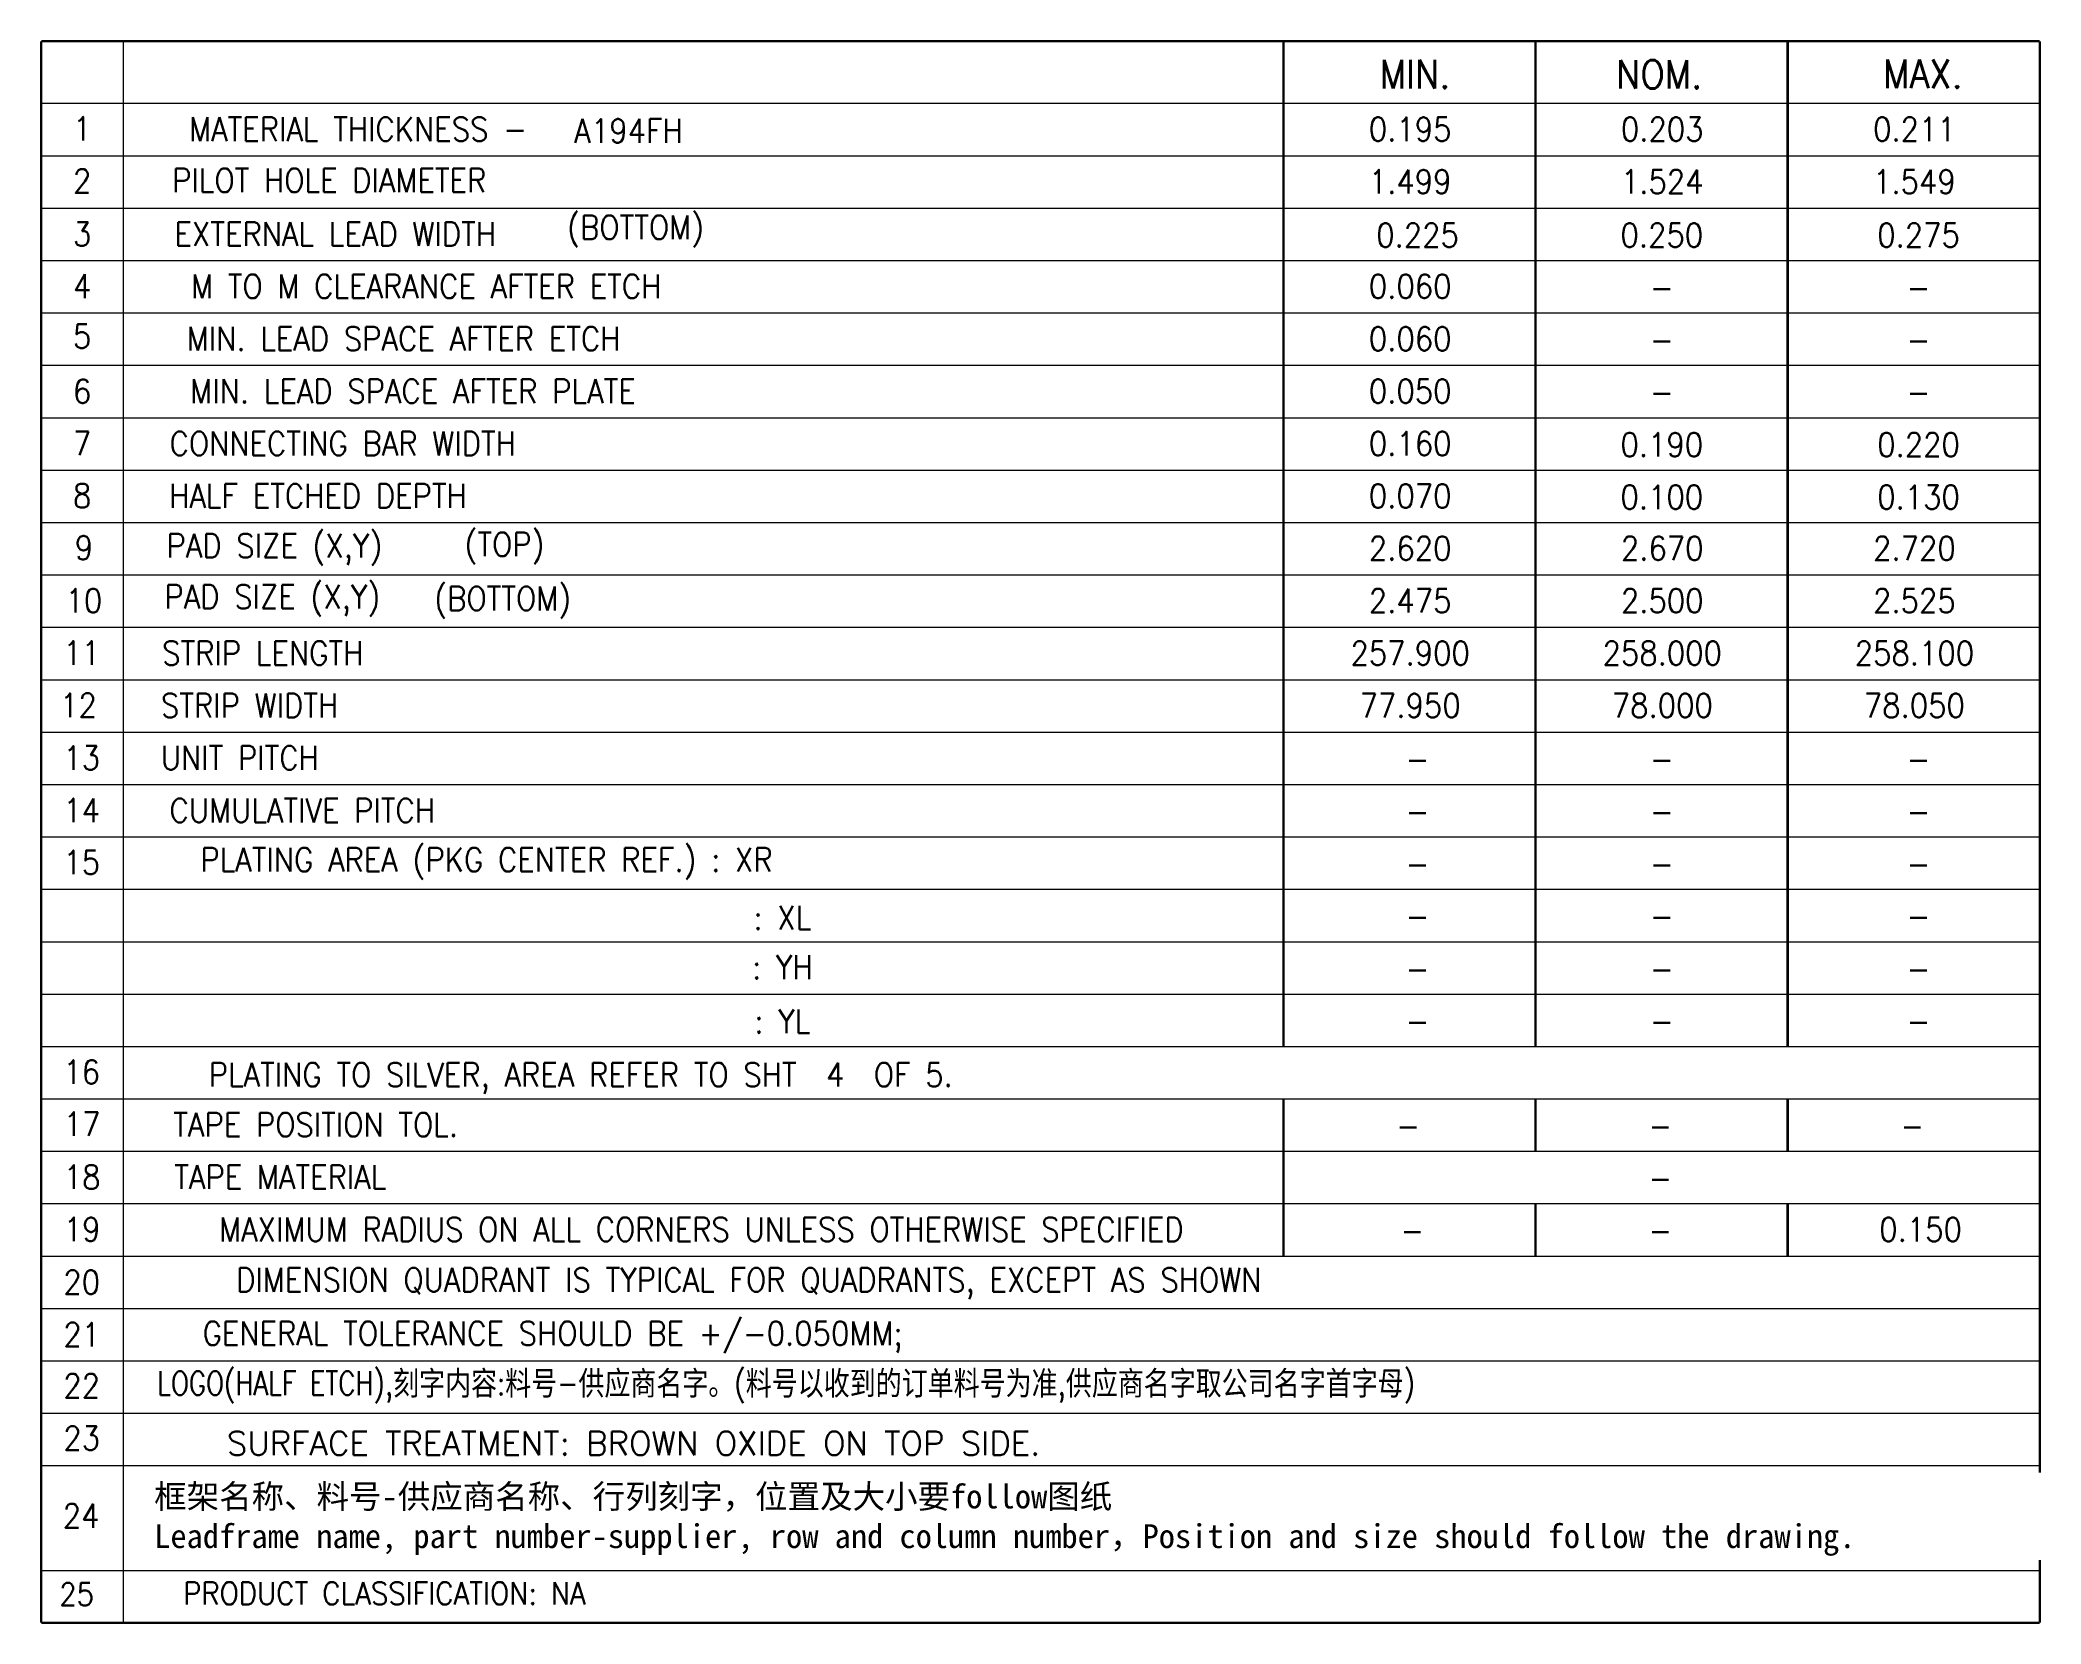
# Model space of a CAD drawing. Header units: millimetres. Extents: x 30.8 to 74.9, y -0.8 to 4.1.
# Drawn here: x 30.8 to 36.99, y -0.78 to 4.12 of the extents above; entities that cross this region are included whole.
import ezdxf
from ezdxf.enums import TextEntityAlignment as Align

# ---------------------------------------------------------------- set-up
doc = ezdxf.new("R2010")
doc.units = ezdxf.units.MM
doc.layers.add('1', color=7, linetype='Continuous', lineweight=18)
doc.layers.add('图层1实体', color=7, linetype='Continuous', lineweight=18)
doc.layers.add('TEMPLATE', color=7, linetype='Continuous')
doc.styles.add('ROMANS', font='simplex.shx', dxfattribs={"width": 0.8, "bigfont": 'gbcbig.shx'})
doc.styles.add('宋体', font='SimSun.ttf')

msp = doc.modelspace()

# ---------------------------------------------------------------- texts
at = {"color": 3, "lineweight": 0, "style": 'ROMANS', "width": 0.9}
msp.add_text('PRODUCT CLASSIFICATION: NA', height=0.069696, dxfattribs=at).set_placement((31.8637, -0.6832, -0.0787), align=Align.MIDDLE)
at = {"color": 3, "lineweight": 0, "insert": (30.9119, -0.6861, -0.052), "char_height": 0.0697, "width": 0.10753, "attachment_point": 5, "style": 'ROMANS'}
msp.add_mtext('{\\W0.9;25}', dxfattribs=at)
at = {"layer": '1', "color": 3, "lineweight": 0, "style": 'ROMANS'}
msp.add_text('SURFACE TREATMENT: BROWN OXIDE ON TOP SIDE.  ', height=0.073643, dxfattribs=at).set_placement((32.6848, -0.2194, 0.064), align=Align.MIDDLE)
at = {"layer": '1', "color": 7, "lineweight": 0, "char_height": 0.088371, "attachment_point": 5, "style": 'ROMANS'}
for s, insert, width in [('{\\W0.9;MIN.}', (35.0505, 4.0145), 0.213038), ('{\\W0.9;NOM.}', (35.8052, 4.0137), 0.272689), ('{\\W0.9;MAX.}', (36.6209, 4.0154), 0.289732)]:
    msp.add_mtext(s, dxfattribs=dict(at, insert=insert, width=width))
at = {"layer": '1', "color": 3, "lineweight": 0, "attachment_point": 5, "style": 'ROMANS'}
for s, insert, char_height, width in [('{\\W0.9;1}', (30.929, 3.8459), 0.07364, 0.028405), ('{\\W0.9;MATERIAL THICKNESS - }', (31.7821, 3.8442), 0.073643, 1.299532), ('{\\W0.9;A194FH}', (32.6185, 3.839), 0.073643, 0.44738), ('{\\W0.9;0.195}', (35.0354, 3.844), 0.073643, 0.255646), ('{\\W0.9;0.203}', (35.8149, 3.844), 0.073643, 0.27695), ('{\\W0.9;0.211}', (36.5945, 3.844), 0.073643, 0.241443), ('{\\W0.9;2}', (30.929, 3.6839), 0.07364, 0.049709), ('{\\W0.9;PILOT HOLE DIAMETER}', (31.6932, 3.6856), 0.073643, 1.185912), ('{\\W0.9;1.499}', (35.0354, 3.682), 0.073643, 0.262747), ('{\\W0.9;1.524}', (35.8149, 3.682), 0.073643, 0.255646), ('{\\W0.9;1.549}', (36.5945, 3.682), 0.073643, 0.255646), ('{\\W0.9;(BOTTOM)}', (32.6404, 3.5285), 0.073643, 0.489988), ('{\\W0.9;3}', (30.929, 3.5201), 0.07364, 0.042608), ('{\\W0.9;EXTERNAL LEAD WIDTH}', (31.7117, 3.5202), 0.073643, 1.271127), ('{\\W0.9;4}', (30.929, 3.3587), 0.07364, 0.049709), ('{\\W0.9;M TO M CLEARANCE AFTER ETCH}', (31.9929, 3.3581), 0.073643, 1.860533), ('{\\W0.9;0.060}', (35.0354, 3.3579), 0.073643, 0.284051), ('{\\W0.9;-}', (35.8135, 3.3545), 0.07364, 0.042608), ('{\\W0.9;-}', (36.6075, 3.3545), 0.07364, 0.042608), ('{\\W0.9;5}', (30.929, 3.204), 0.07364, 0.042608), ('{\\W0.9;MIN. LEAD SPACE AFTER ETCH}', (31.923, 3.1961), 0.073643, 1.683001), ('{\\W0.9;0.060}', (35.0354, 3.1959), 0.073643, 0.284051), ('{\\W0.9;-}', (35.8135, 3.1925), 0.07364, 0.042608), ('{\\W0.9;-}', (36.6075, 3.1925), 0.07364, 0.042608), ('{\\W0.9;6}', (30.929, 3.0335), 0.07364, 0.049709), ('{\\W0.9;MIN. LEAD SPACE AFTER PLATE}', (31.9521, 3.0341), 0.073643, 1.746912), ('{\\W0.9;0.050}', (35.0354, 3.0339), 0.073643, 0.27695), ('{\\W0.9;-}', (35.8135, 3.0305), 0.07364, 0.042608), ('{\\W0.9;-}', (36.6075, 3.0305), 0.07364, 0.042608), ('{\\W0.9;7}', (30.929, 2.8726), 0.07364, 0.049709), ('{\\W0.9;CONNECTING BAR WIDTH}', (31.7349, 2.8721), 0.073643, 1.327937), ('{\\W0.9;0.160}', (35.0354, 2.8719), 0.073643, 0.255646), ('{\\W0.9;0.190}', (35.8135, 2.8684), 0.073643, 0.262747), ('{\\W0.9;0.220}', (36.6075, 2.8684), 0.073643, 0.27695), ('{\\W0.9;8}', (30.929, 2.7106), 0.07364, 0.049709), ('{\\W0.9;HALF ETCHED DEPTH}', (31.6583, 2.7101), 0.073643, 1.136203), ('{\\W0.9;0.070}', (35.0354, 2.7099), 0.073643, 0.284051), ('{\\W0.9;0.100}', (35.8135, 2.7064), 0.073643, 0.262747), ('{\\W0.9;0.130}', (36.6075, 2.7064), 0.073643, 0.255646), ('{\\W0.9;PAD SIZE (X,Y)}', (31.5235, 2.5439), 0.073643, 0.809545), ('{\\W0.9;(TOP)}', (32.2351, 2.548), 0.073643, 0.262747), ('{\\W0.9;9}', (30.9344, 2.5499), 0.07364, 0.049709), ('{\\W0.9;2.620}', (35.0354, 2.5479), 0.073643, 0.27695), ('{\\W0.9;2.670}', (35.8149, 2.5479), 0.073643, 0.284051), ('{\\W0.9;2.720}', (36.5945, 2.5479), 0.073643, 0.27695), ('{\\W0.9;10}', (30.9344, 2.3862), 0.07364, 0.099418), ('{\\W0.9;PAD SIZE (X,Y)}', (31.5172, 2.3861), 0.073643, 0.809545), ('{\\W0.9;(BOTTOM)}', (32.2296, 2.3806), 0.073643, 0.489988), ('{\\W0.9;2.475}', (35.0354, 2.3859), 0.073643, 0.27695), ('{\\W0.9;2.500}', (35.8149, 2.3859), 0.073643, 0.27695), ('{\\W0.9;2.525}', (36.5945, 2.3859), 0.073643, 0.269848), ('{\\W0.9;11}', (30.9275, 2.225), 0.07364, 0.078114), ('{\\W0.9;STRIP LENGTH}', (31.4876, 2.224), 0.073643, 0.759836), ('{\\W0.9;257.900}', (35.0354, 2.2238), 0.073643, 0.418975), ('{\\W0.9;258.000}', (35.8149, 2.2238), 0.073643, 0.418975), ('{\\W0.9;258.100}', (36.5945, 2.2238), 0.073643, 0.397671), ('{\\W0.9;12}', (30.9173, 2.0628), 0.07364, 0.099418), ('{\\W0.9;STRIP WIDTH}', (31.4467, 2.062), 0.073643, 0.688823), ('{\\W0.9;77.950}', (35.0354, 2.0618), 0.073643, 0.347962), ('{\\W0.9;78.000}', (35.8149, 2.0618), 0.073643, 0.355063), ('{\\W0.9;78.050}', (36.5945, 2.0618), 0.073643, 0.347962), ('{\\W0.9;13}', (30.9275, 1.9), 0.07364, 0.092317), ('{\\W0.9;UNIT PITCH}', (31.4165, 1.9), 0.073643, 0.582304), ('{\\W0.9;-}', (35.0583, 1.8964), 0.07364, 0.042608), ('{\\W0.9;-}', (35.8135, 1.8964), 0.07364, 0.042608), ('{\\W0.9;-}', (36.6075, 1.8964), 0.07364, 0.042608), ('{\\W0.9;14}', (30.9275, 1.7379), 0.07364, 0.099418), ('{\\W0.9;CUMULATIVE PITCH}', (31.6097, 1.7374), 0.073643, 1.015482), ('{\\W0.9;-}', (35.0583, 1.7343), 0.07364, 0.042608), ('{\\W0.9;-}', (35.8135, 1.7343), 0.07364, 0.042608), ('{\\W0.9;-}', (36.6075, 1.7343), 0.07364, 0.042608), ('{\\W0.9;15}', (30.9275, 1.577), 0.07364, 0.099418), ('{\\W0.9;PLATING AREA (PKG CENTER REF.) : XR}', (32.1794, 1.5731), 0.073643, 2.194292), ('{\\W0.9;-}', (35.0583, 1.5723), 0.07364, 0.042608), ('{\\W0.9;-}', (35.8135, 1.5723), 0.07364, 0.042608), ('{\\W0.9;-}', (36.6075, 1.5723), 0.07364, 0.042608), ('{\\W0.9;: XL}', (33.0942, 1.4057), 0.073643, 0.514823), ('{\\W0.9;-}', (35.0583, 1.4103), 0.07364, 0.042608), ('{\\W0.9;-}', (35.8135, 1.4103), 0.07364, 0.042608), ('{\\W0.9;-}', (36.6075, 1.4103), 0.07364, 0.042608), ('{\\W0.9;: YH}', (33.0942, 1.2529), 0.073643, 0.348796), ('{\\W0.9;-}', (35.0583, 1.2483), 0.07364, 0.042608), ('{\\W0.9;-}', (35.8135, 1.2483), 0.07364, 0.042608), ('{\\W0.9;-}', (36.6075, 1.2483), 0.07364, 0.042608), ('{\\W0.9;: YL}', (33.0942, 1.0855), 0.073643, 0.372151), ('{\\W0.9;-}', (35.0583, 1.0863), 0.07364, 0.042608), ('{\\W0.9;-}', (35.8135, 1.0863), 0.07364, 0.042608), ('{\\W0.9;-}', (36.6075, 1.0863), 0.07364, 0.042608), ('{\\W0.9;16}', (30.9275, 0.9289), 0.07364, 0.099418), ('{\\W0.9;PLATING TO SILVER, AREA REFER TO SHT  4  OF 5.}', (32.4708, 0.9093), 0.073643, 2.776596), ('{\\W0.9;17}', (30.929, 0.7677), 0.07364, 0.120722), ('{\\W0.9;TAPE POSITION TOL.}', (31.6511, 0.7659), 0.073643, 1.079393), ('{\\W0.9;-}', (35.0291, 0.7623), 0.07364, 0.042608), ('{\\W0.9;-}', (35.8087, 0.7623), 0.07364, 0.042608), ('{\\W0.9;-}', (36.5883, 0.7623), 0.07364, 0.042608), ('{\\W0.9;18}', (30.929, 0.6038), 0.07364, 0.099418), ('{\\W0.9;TAPE MATERIAL}', (31.5419, 0.6039), 0.073643, 0.852152), ('{\\W0.9;-}', (35.8087, 0.6002), 0.07364, 0.042608), ('{\\W0.9;19}', (30.929, 0.4424), 0.07364, 0.120722), ('{\\W0.9;MAXIMUM RADIUS ON ALL CORNERS UNLESS OTHERWISE SPECIFIED}', (32.8437, 0.4419), 0.073643, 3.671356), ('{\\W0.9;0.150}', (36.6138, 0.4417), 0.073643, 0.255646), ('{\\W0.9;-}', (35.0421, 0.4382), 0.07364, 0.042608), ('{\\W0.9;-}', (35.8087, 0.4382), 0.07364, 0.042608), ('{\\W0.9;20}', (30.9275, 0.2789), 0.07364, 0.106519), ('{\\W0.9;DIMENSION QUADRANT IS TYPICAL FOR QUADRANTS, EXCEPT AS SHOWN}', (32.9905, 0.2748), 0.073643, 4.005116), ('{\\W0.9;21}', (30.9275, 0.1169), 0.07364, 0.106519), ('{\\W0.9;22}', (30.9275, -0.0415), 0.07364, 0.11362), ('{\\W0.9;23}', (30.9275, -0.2035), 0.07364, 0.11362), ('{\\W0.9;24}', (30.9257, -0.4435), 0.07364, 0.11362)]:
    msp.add_mtext(s, dxfattribs=dict(at, insert=insert, char_height=char_height, width=width))
at = {"layer": 'TEMPLATE', "color": 3, "lineweight": 15, "char_height": 0.073643, "width": 0.042608, "attachment_point": 5, "style": 'ROMANS'}
for s, insert in [('{\\W0.9;0.225}', (35.0583, 3.5165)), ('{\\W0.9;0.250}', (35.8135, 3.5165)), ('{\\W0.9;0.275}', (36.6075, 3.5165))]:
    msp.add_mtext(s, dxfattribs=dict(at, insert=insert))
at = {"layer": '图层1实体', "color": 3, "lineweight": 0, "style": 'ROMANS', "width": 0.9}
msp.add_text('GENERAL TOLERANCE SHOULD BE +/-0.050MM;', height=0.073643, dxfattribs=at).set_placement((32.3838, 0.1154, 0.0291), align=Align.MIDDLE)
at = {"layer": '图层1实体', "color": 3, "lineweight": 0, "insert": (31.1607, 0.0033, -0.0291), "char_height": 0.0736428, "width": 43.700889, "attachment_point": 1, "style": 'ROMANS'}
msp.add_mtext('LOGO(HALF ETCH),{\\fSimSun|b0|i0|c134|p2;刻字内容}:{\\fSimSun|b0|i0|c134|p2;料号}-{\\fSimSun|b0|i0|c134|p2;供应商名字。}({\\fSimSun|b0|i0|c134|p2;料号以收到的订单料号为准},{\\fSimSun|b0|i0|c134|p2;供应商名字取公司名字首字母})', dxfattribs=at)

# ---------------------------------------------------------------- linework, layer by layer
at = {"layer": '1', "color": 3, "lineweight": 0}
for p, q in [((31.0566, 1.6558), (31.0566, 4.1161)), ((30.8023, 3.924), (36.9822, 3.924)), ((30.8023, 3.762), (36.9822, 3.762)), ((30.8023, 3.5999), (36.9822, 3.5999)), ((30.8023, 3.4379), (36.9822, 3.4379)), ((30.8023, 3.2759), (36.9822, 3.2759)), ((30.8023, 3.1139), (36.9822, 3.1139)), ((30.8023, 2.9519), (36.9822, 2.9519)), ((30.8023, 2.7899), (36.9822, 2.7899)), ((30.8023, 2.6279), (36.9822, 2.6279)), ((30.8023, 2.4658), (36.9822, 2.4658)), ((30.8023, 2.3038), (36.9822, 2.3038)), ((30.8023, 2.1418), (36.9822, 2.1418)), ((30.8023, 1.9798), (36.9822, 1.9798)), ((30.8023, 1.8178), (36.9822, 1.8178)), ((30.8023, 1.6558), (36.9822, 1.6558)), ((31.0566, 0.1977), (31.0566, 1.6558)), ((30.8023, 1.4938), (36.9822, 1.4938)), ((30.8023, 1.3317), (36.9822, 1.3317)), ((30.8023, 1.1697), (36.9822, 1.1697)), ((30.8023, 1.0077), (36.9822, 1.0077)), ((30.8023, 0.8457), (36.9822, 0.8457)), ((30.8023, 0.6837), (36.9822, 0.6837)), ((30.8023, 0.5217), (36.9822, 0.5217)), ((30.8023, 0.5217), (36.9822, 0.5217)), ((30.8023, 0.3597), (36.9822, 0.3597)), ((31.0566, 0.1977), (31.0566, 0.3597)), ((30.8023, 0.1977), (36.9822, 0.1977)), ((30.8023, 0.1977), (36.9822, 0.1977)), ((31.0566, -0.1264), (31.0566, 0.1977)), ((30.8023, 0.0356), (36.9822, 0.0356)), ((30.8023, -0.1264), (36.9822, -0.1264)), ((30.8023, -0.1264), (36.9822, -0.1264)), ((31.0566, -0.7744), (31.0566, -0.1264)), ((30.8023, -0.6124), (36.9822, -0.6124))]:
    msp.add_line(p, q, dxfattribs=at)
at = {"layer": '1', "color": 7, "lineweight": 0, "const_width": 0.00736}
for points in [[(30.8023, 1.6558), (30.8023, 4.1161)], [(30.8023, 4.1161), (36.9822, 4.1161)], [(34.6435, 1.6558), (34.6435, 4.1161)], [(35.4231, 1.6558), (35.4231, 4.1161)], [(36.2027, 1.6558), (36.2027, 4.1161)], [(36.9822, 1.6558), (36.9822, 4.1161)], [(30.8023, 0.1977), (30.8023, 1.6558)], [(34.6435, 1.0077), (34.6435, 1.6558)], [(35.4231, 1.0077), (35.4231, 1.6558)], [(36.2027, 1.0077), (36.2027, 1.6558)], [(36.9822, 0.1977), (36.9822, 1.6558)], [(34.6435, 0.6837), (34.6435, 0.8457)], [(35.4231, 0.6837), (35.4231, 0.8457)], [(36.2027, 0.6837), (36.2027, 0.8457)], [(34.6435, 0.3597), (34.6435, 0.6837)], [(35.4231, 0.3597), (35.4231, 0.5217)], [(36.2027, 0.3597), (36.2027, 0.5217)], [(30.8023, 0.1977), (30.8023, 0.3597)], [(36.9822, 0.1977), (36.9822, 0.3597)], [(30.8023, -0.1264), (30.8023, 0.1977)], [(36.9822, -0.1264), (36.9822, 0.1977)], [(30.8023, -0.7744), (30.8023, -0.1264)], [(36.9822, -0.7744), (36.9822, -0.1264)], [(30.8023, -0.7744), (36.9822, -0.7744)]]:
    msp.add_lwpolyline(points, dxfattribs=at)

msp.set_redraw_order([(e.dxf.handle, doc.entitydb.next_handle()) for e in msp.query("TEXT MTEXT ATTDEF DIMENSION ARC_DIMENSION")])  # texts and dimensions are drawn at this point

# ---------------------------------------------------------------- next in the draw order: texts
at = {"layer": '1', "color": 3, "lineweight": 0, "insert": (31.1517, -0.3469, 0.0349), "char_height": 0.0736428, "width": 43.700889, "attachment_point": 1, "style": '宋体', "bg_fill": 2}
msp.add_mtext('框架名称、料号-供应商名称、行列刻字，位置及大小要follow图纸{\\Fromans.shx,bigfont.shx;^J\\fSimSun|b0|i0|c134|p0;Leadframe name, part number-supplier, row and column number，Position and size should follow the drawing.}', dxfattribs=at)

# ---------------------------------------------------------------- next in the draw order: linework, layer by layer
at = {"layer": '1', "color": 3, "lineweight": 0}
msp.add_line((30.8023, -0.2884), (36.9822, -0.2884), dxfattribs=at)

doc.saveas('drawing.dxf')
